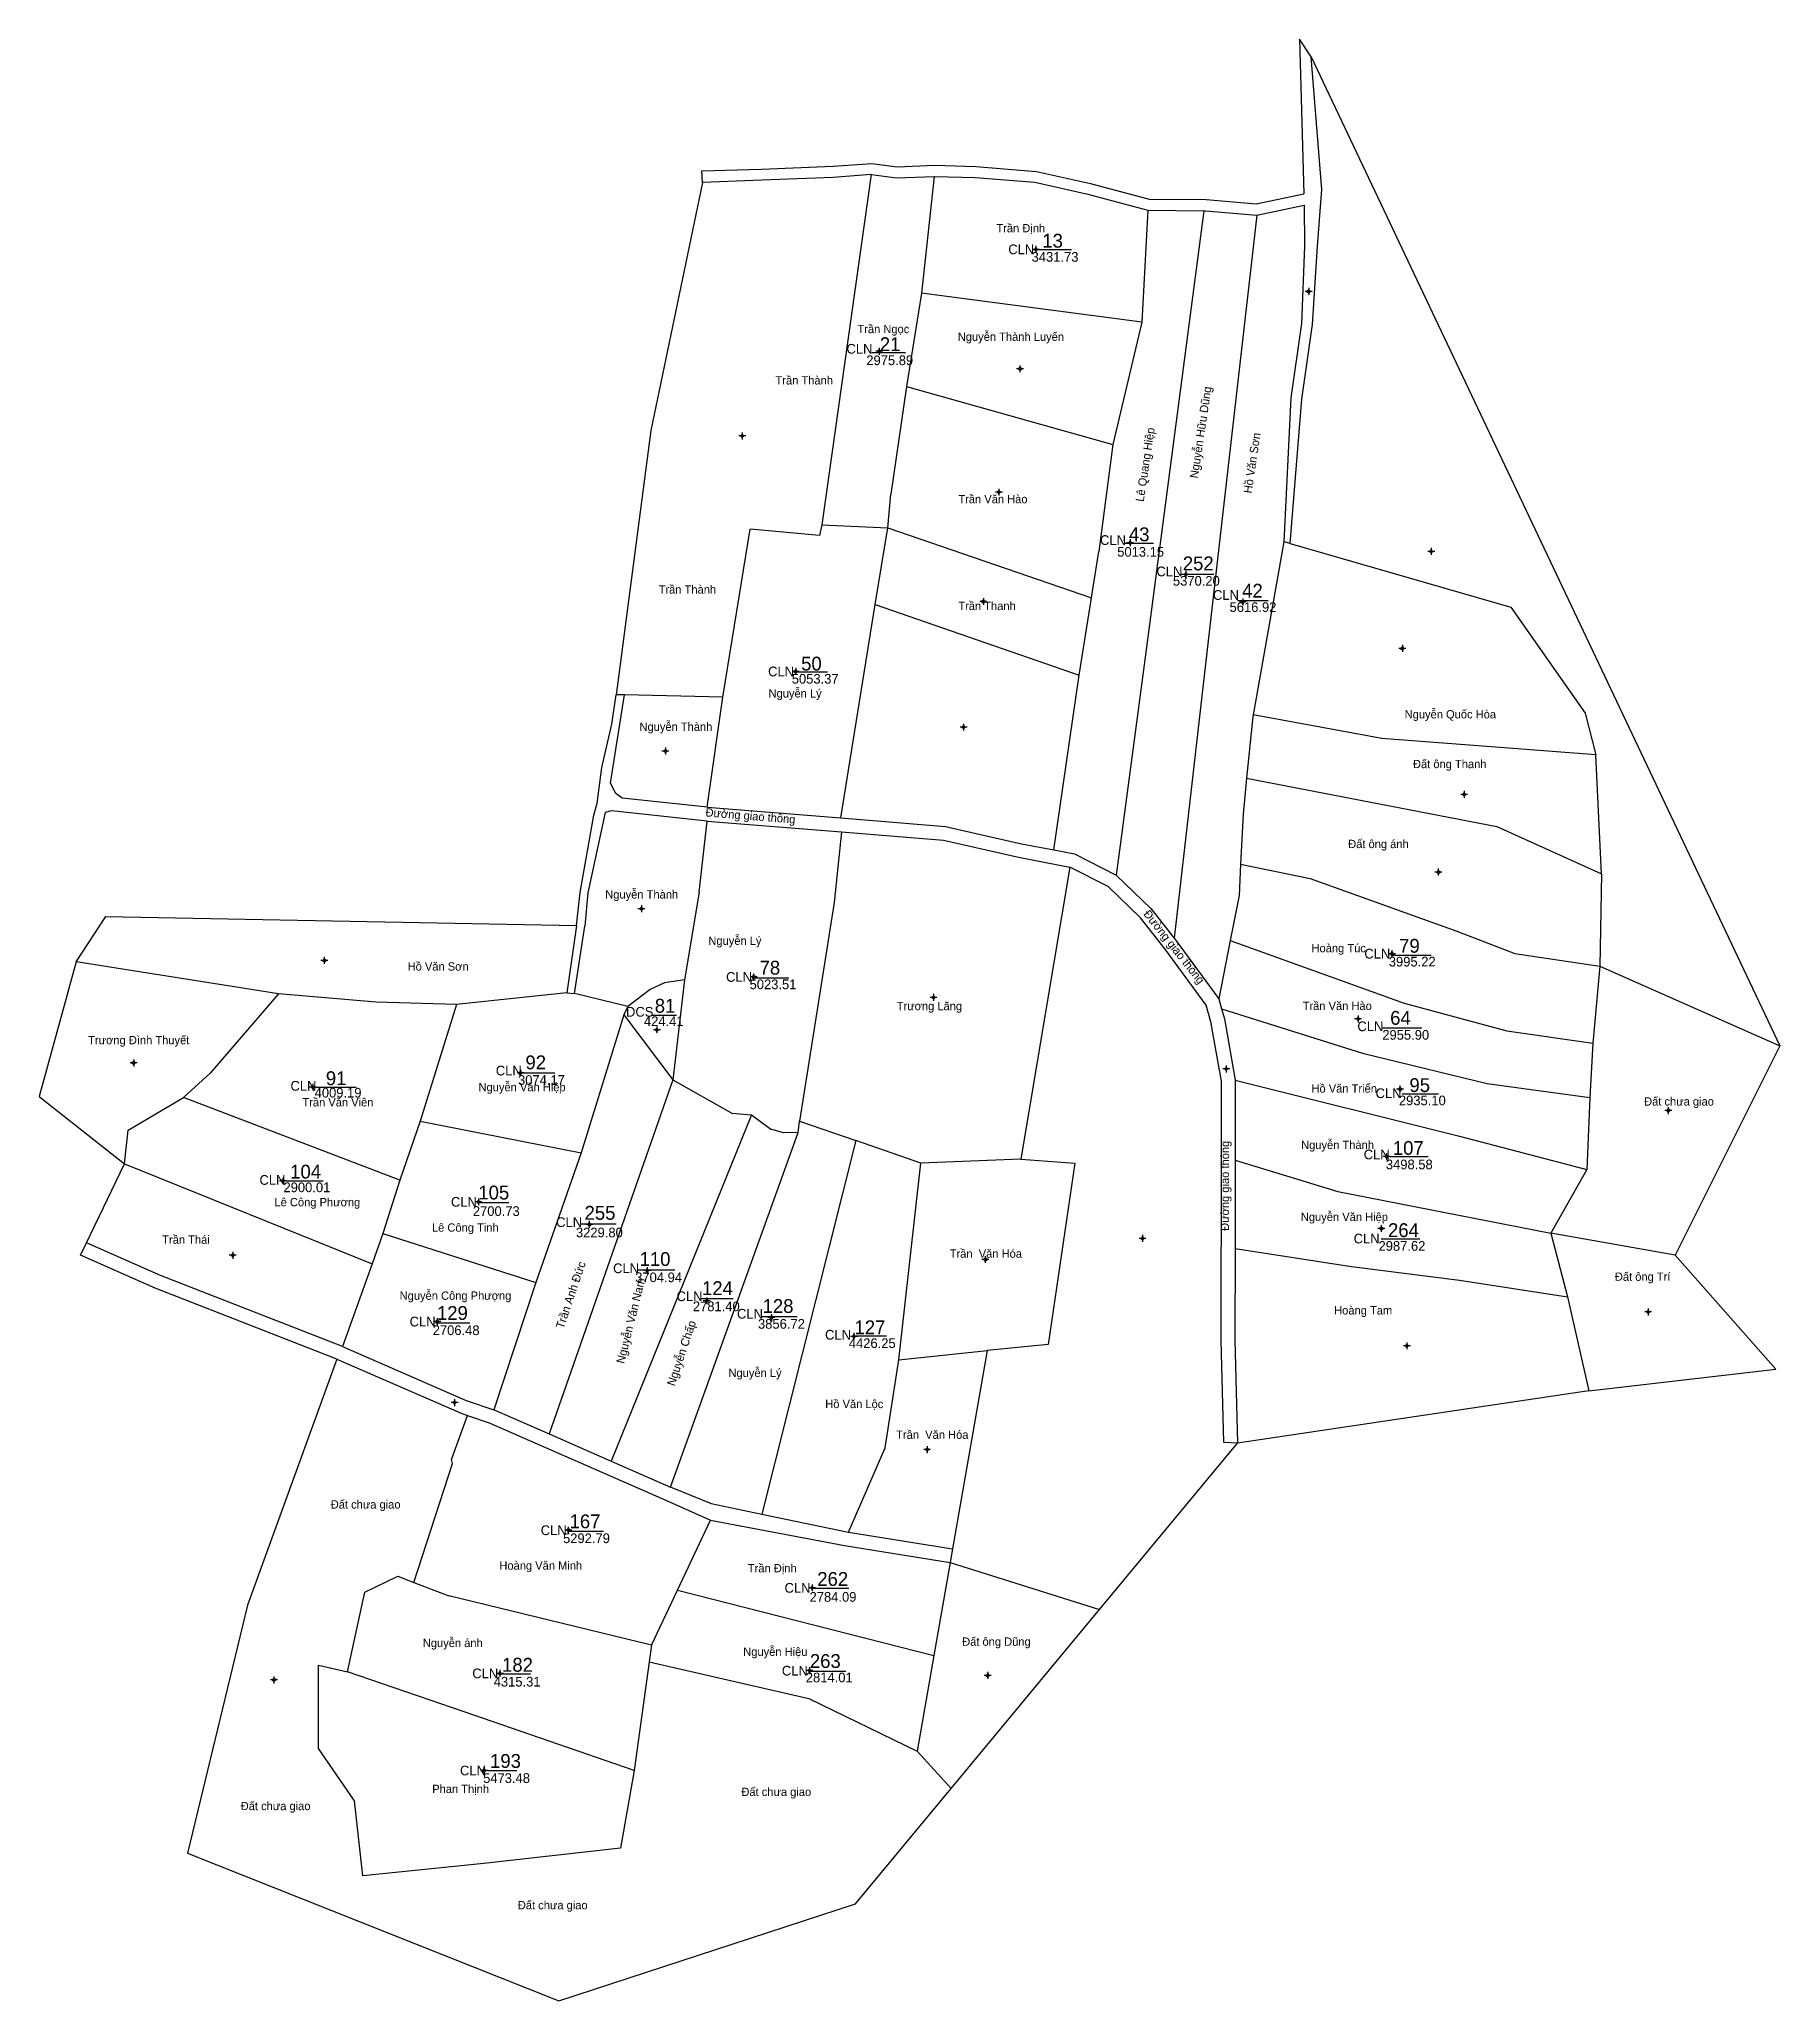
# Model space of a CAD drawing. Extents: x 533857 to 535027, y 1848292 to 1849095.
# Drawn here: x 534398 to 535027, y 1848292 to 1849000 of the extents above; entities that cross this region are included whole.
import ezdxf

# ---------------------------------------------------------------- set-up
doc = ezdxf.new("R2010")
doc.units = 0
for name, color, linetype in [('Level 11', 7, 'Continuous'), ('Level 2', 7, 'Continuous'), ('Level 3', 7, 'Continuous'), ('Level 4', 7, 'Continuous'), ('Level 5', 7, 'Continuous'), ('Level 6', 7, 'Continuous'), ('Level 9', 7, 'Continuous')]:
    doc.layers.add(name, color=color, linetype=linetype)

msp = doc.modelspace()

# ---------------------------------------------------------------- texts
at = {"layer": 'Level 2'}
for s, p in [('Trần Định', (534743.75, 1848930.3)), ('Trần Ngọc', (534693.57, 1848893.89)), ('Nguyễn Thành Luyến', (534729.8, 1848891.11)), ('Trần Thành', (534664, 1848875.36)), ('Trần Văn Hào', (534730.02, 1848832.48)), ('Trần Thành', (534621.81, 1848799.87)), ('Trần Thanh', (534730, 1848793.92)), ('Nguyễn Lý', (534661.49, 1848762.35)), ('Nguyễn Quốc Hòa', (534891.16, 1848754.81)), ('Nguyễn Thành', (534614.88, 1848750.32)), ('Đất ông Thanh', (534894.16, 1848736.85)), ('Đất ông ánh', (534870.77, 1848707.99)), ('Nguyễn Thành', (534602.52, 1848689.78)), ('Nguyễn Lý', (534639.76, 1848673.06)), ('Hoàng Túc', (534857.53, 1848670.39)), ('Hồ Văn Sơn', (534531.16, 1848663.77)), ('Trương Lãng', (534707.76, 1848649.47)), ('Trần Văn Hào', (534854.34, 1848649.55)), ('Trương Đình Thuyết', (534415.81, 1848637.18)), ('Nguyễn Văn Hiệp', (534556.77, 1848620.2)), ('Hồ Văn Triển', (534857.52, 1848619.73)), ('Trần Văn Viên', (534493.18, 1848614.73)), ('Đất chưa giao', (534977.62, 1848615.04)), ('Nguyễn Thành', (534853.77, 1848599.34)), ('Lê Công Phương', (534483.09, 1848578.68)), ('Nguyễn Văn Hiệp', (534853.69, 1848573.36)), ('Trần Thái', (534442.57, 1848565.15)), ('Lê Công Tinh', (534539.95, 1848569.51)), ('Trần  Văn Hóa', (534726.9, 1848560.1)), ('Đất ông Trí', (534967.07, 1848551.78)), ('Nguyễn Công Phượng', (534528.28, 1848544.93)), ('Hoàng Tam', (534865.71, 1848539.63)), ('Nguyễn Lý', (534647.02, 1848517.04)), ('Hồ Văn Lộc', (534681.96, 1848505.82)), ('Trần  Văn Hóa', (534707.56, 1848494.74)), ('Đất chưa giao', (534503.4, 1848469.56)), ('Hoàng Văn Minh', (534564.3, 1848447.5)), ('Trần Định', (534654.01, 1848446.52)), ('Nguyễn ánh', (534536.65, 1848419.55)), ('Nguyễn Hiệu', (534652.35, 1848416.39)), ('Đất ông Dũng', (534731.39, 1848420.02)), ('Phan Thịnh', (534540.05, 1848366.85)), ('Đất chưa giao', (534651.68, 1848365.79)), ('Đất chưa giao', (534470.89, 1848360.68)), ('Đất chưa giao', (534570.95, 1848324.9))]:
    msp.add_text(s, height=3, dxfattribs=at).set_placement(p)
for s, rotation, p in [('Nguyễn Hữu Dũng', 81.469233, (534816.48, 1848841.33)), ('Lê Quang Hiệp', 81.469233, (534796.94, 1848832.88)), ('Hồ Văn Sơn', 81.469233, (534835.91, 1848835.91)), ('Đường giao thông', 355.385711, (534638.64, 1848719.45)), ('Đường giao thông', 308.380469, (534796.68, 1848684.14)), ('Đường giao thông', 89.923853, (534827.74, 1848569.8)), ('Trần Anh Đức', 71.306964, (534587.44, 1848534.25)), ('Nguyễn Văn Nam', 76, (534609.35, 1848521.67)), ('Nguyễn Chấp', 71.306964, (534627.53, 1848513.57))]:
    msp.add_text(s, height=3, rotation=rotation, dxfattribs=at).set_placement(p)
at = {"layer": 'Level 3'}
for s, p in [('CLN', (534748.05, 1848922.4)), ('CLN', (534689.63, 1848886.49)), ('CLN', (534781.18, 1848817.44)), ('CLN', (534801.53, 1848806.12)), ('CLN', (534821.96, 1848797.61)), ('CLN', (534661.33, 1848770.02)), ('CLN', (534876.62, 1848668.13)), ('CLN', (534646.15, 1848659.72)), ('DCS', (534610.04, 1848647.14)), ('CLN', (534874.11, 1848641.91)), ('CLN', (534488.88, 1848620.41)), ('CLN', (534563.02, 1848625.91)), ('CLN', (534880.67, 1848617.75)), ('CLN', (534876.39, 1848595.65)), ('CLN', (534477.68, 1848586.44)), ('CLN', (534546.8, 1848578.53)), ('CLN', (534584.8, 1848571.2)), ('CLN', (534872.76, 1848565.28)), ('CLN', (534605.36, 1848554.55)), ('CLN', (534628.28, 1848544.46)), ('CLN', (534531.9, 1848535.3)), ('CLN', (534650.1, 1848538.13)), ('CLN', (534681.89, 1848530.55)), ('CLN', (534579.23, 1848459.98)), ('CLN', (534667.26, 1848439.18)), ('CLN', (534554.52, 1848408.31)), ('CLN', (534666.3, 1848409.28)), ('CLN', (534550.09, 1848373.25))]:
    msp.add_text(s, height=3.5, dxfattribs=at).set_placement(p)
at = {"layer": 'Level 4'}
for s, p in [('13', (534760.33, 1848924.76)), ('21', (534701.66, 1848887.4)), ('43', (534791.59, 1848818.77)), ('252', (534811.05, 1848808.26)), ('42', (534832.49, 1848798.41)), ('50', (534673.25, 1848772.1)), ('79', (534889.16, 1848670.22)), ('78', (534658.24, 1848662.31)), ('81', (534620.41, 1848648.57)), ('64', (534885.93, 1848644.21)), ('92', (534573.71, 1848628.13)), ('91', (534501.64, 1848622.42)), ('95', (534892.89, 1848619.93)), ('107', (534886.9, 1848597.25)), ('104', (534488.76, 1848588.68)), ('105', (534556.7, 1848581.14)), ('255', (534595.04, 1848573.82)), ('264', (534885.16, 1848567.57)), ('110', (534614.91, 1848557.14)), ('124', (534637.48, 1848546.63)), ('128', (534659.33, 1848540.17)), ('129', (534541.76, 1848537.67)), ('127', (534692.52, 1848532.49)), ('167', (534589.64, 1848462.45)), ('262', (534679.07, 1848441.64)), ('182', (534565.27, 1848410.66)), ('263', (534676.4, 1848412.02)), ('193', (534560.93, 1848375.94))]:
    msp.add_text(s, height=5, dxfattribs=at).set_placement(p)
at = {"layer": 'Level 5'}
for s, p in [('3431.73', (534756.47, 1848919.67)), ('2975.89', (534696.78, 1848882.35)), ('5013.15', (534787.38, 1848813.2)), ('5370.20', (534807.5, 1848802.73)), ('5616.92', (534827.94, 1848793.24)), ('5053.37', (534669.87, 1848767.36)), ('3995.22', (534885.44, 1848665.25)), ('5023.51', (534654.64, 1848657.06)), ('424.41', (534616.5, 1848643.75)), ('2955.90', (534883.1, 1848638.82)), ('3074.17', (534571.02, 1848622.52)), ('4009.19', (534497.59, 1848617.94)), ('2935.10', (534889.09, 1848615.14)), ('3498.58', (534884.38, 1848592.04)), ('2900.01', (534486.34, 1848583.78)), ('2700.73', (534554.72, 1848575.2)), ('3229.80', (534591.94, 1848567.47)), ('2987.62', (534881.73, 1848562.63)), ('3704.94', (534613.34, 1848551.29)), ('2781.40', (534634.16, 1848540.81)), ('3856.72', (534657.68, 1848534.48)), ('2706.48', (534540.22, 1848532.19)), ('4426.25', (534690.46, 1848527.52)), ('5292.79', (534587.28, 1848457.09)), ('2784.09', (534676.3, 1848435.92)), ('4315.31', (534562.25, 1848405.31)), ('2814.01', (534674.95, 1848406.83)), ('5473.48', (534558.43, 1848370.51))]:
    msp.add_text(s, height=3.5, dxfattribs=at).set_placement(p)

# ---------------------------------------------------------------- linework, layer by layer
at = {"layer": 'Level 11'}
for p, q in [((534757.395, 1848924.15), (534756.77, 1848924.15)), ((534758.02, 1848924.775), (534757.395, 1848924.15)), ((534757.395, 1848924.15), (534758.02, 1848923.525)), ((534758.02, 1848925.4), (534758.02, 1848924.775)), ((534758.645, 1848924.15), (534758.02, 1848924.775)), ((534758.02, 1848923.525), (534758.645, 1848924.15)), ((534758.02, 1848923.525), (534758.02, 1848922.9)), ((534759.27, 1848924.15), (534758.645, 1848924.15)), ((534855.905, 1848908.95), (534855.28, 1848908.95)), ((534856.53, 1848909.575), (534855.905, 1848908.95)), ((534855.905, 1848908.95), (534856.53, 1848908.325)), ((534856.53, 1848910.2), (534856.53, 1848909.575)), ((534857.155, 1848908.95), (534856.53, 1848909.575)), ((534856.53, 1848908.325), (534857.155, 1848908.95)), ((534856.53, 1848908.325), (534856.53, 1848907.7)), ((534857.78, 1848908.95), (534857.155, 1848908.95)), ((534700.825, 1848887.36), (534700.2, 1848887.36)), ((534701.45, 1848887.985), (534700.825, 1848887.36)), ((534700.825, 1848887.36), (534701.45, 1848886.735)), ((534701.45, 1848888.61), (534701.45, 1848887.985)), ((534702.075, 1848887.36), (534701.45, 1848887.985)), ((534701.45, 1848886.735), (534702.075, 1848887.36)), ((534701.45, 1848886.735), (534701.45, 1848886.11)), ((534702.7, 1848887.36), (534702.075, 1848887.36)), ((534751.645, 1848881.01), (534751.02, 1848881.01)), ((534752.27, 1848881.635), (534751.645, 1848881.01)), ((534751.645, 1848881.01), (534752.27, 1848880.385)), ((534752.27, 1848882.26), (534752.27, 1848881.635)), ((534752.895, 1848881.01), (534752.27, 1848881.635)), ((534752.27, 1848880.385), (534752.895, 1848881.01)), ((534752.27, 1848880.385), (534752.27, 1848879.76)), ((534753.52, 1848881.01), (534752.895, 1848881.01)), ((534651.355, 1848856.79), (534650.73, 1848856.79)), ((534651.98, 1848857.415), (534651.355, 1848856.79)), ((534651.355, 1848856.79), (534651.98, 1848856.165)), ((534651.98, 1848858.04), (534651.98, 1848857.415)), ((534652.605, 1848856.79), (534651.98, 1848857.415)), ((534651.98, 1848856.165), (534652.605, 1848856.79)), ((534653.23, 1848856.79), (534652.605, 1848856.79)), ((534651.98, 1848856.165), (534651.98, 1848855.54)), ((534744.035, 1848836.48), (534743.41, 1848836.48)), ((534744.66, 1848837.105), (534744.035, 1848836.48)), ((534744.035, 1848836.48), (534744.66, 1848835.855)), ((534744.66, 1848837.73), (534744.66, 1848837.105)), ((534745.285, 1848836.48), (534744.66, 1848837.105)), ((534744.66, 1848835.855), (534745.285, 1848836.48)), ((534744.66, 1848835.855), (534744.66, 1848835.23)), ((534745.91, 1848836.48), (534745.285, 1848836.48)), ((534791.405, 1848818.24), (534790.78, 1848818.24)), ((534792.03, 1848818.865), (534791.405, 1848818.24)), ((534791.405, 1848818.24), (534792.03, 1848817.615)), ((534792.03, 1848819.49), (534792.03, 1848818.865)), ((534792.655, 1848818.24), (534792.03, 1848818.865)), ((534792.03, 1848817.615), (534792.655, 1848818.24)), ((534792.03, 1848817.615), (534792.03, 1848816.99)), ((534793.28, 1848818.24), (534792.655, 1848818.24)), ((534900.145, 1848815.12), (534899.52, 1848815.12)), ((534900.77, 1848815.745), (534900.145, 1848815.12)), ((534900.145, 1848815.12), (534900.77, 1848814.495)), ((534900.77, 1848816.37), (534900.77, 1848815.745)), ((534901.395, 1848815.12), (534900.77, 1848815.745)), ((534900.77, 1848814.495), (534901.395, 1848815.12)), ((534900.77, 1848814.495), (534900.77, 1848813.87)), ((534902.02, 1848815.12), (534901.395, 1848815.12)), ((534812.17, 1848807.445), (534811.545, 1848806.82)), ((534812.17, 1848808.07), (534812.17, 1848807.445)), ((534812.795, 1848806.82), (534812.17, 1848807.445)), ((534811.545, 1848806.82), (534810.92, 1848806.82)), ((534811.545, 1848806.82), (534812.17, 1848806.195)), ((534812.17, 1848806.195), (534812.795, 1848806.82)), ((534812.17, 1848806.195), (534812.17, 1848805.57)), ((534813.42, 1848806.82), (534812.795, 1848806.82)), ((534738.425, 1848797.02), (534737.8, 1848797.02)), ((534739.05, 1848797.645), (534738.425, 1848797.02)), ((534738.425, 1848797.02), (534739.05, 1848796.395)), ((534739.05, 1848798.27), (534739.05, 1848797.645)), ((534739.675, 1848797.02), (534739.05, 1848797.645)), ((534739.05, 1848796.395), (534739.675, 1848797.02)), ((534739.05, 1848796.395), (534739.05, 1848795.77)), ((534740.3, 1848797.02), (534739.675, 1848797.02)), ((534832.125, 1848796.84), (534831.5, 1848796.84)), ((534832.75, 1848797.465), (534832.125, 1848796.84)), ((534832.125, 1848796.84), (534832.75, 1848796.215)), ((534832.75, 1848798.09), (534832.75, 1848797.465)), ((534833.375, 1848796.84), (534832.75, 1848797.465)), ((534832.75, 1848796.215), (534833.375, 1848796.84)), ((534832.75, 1848796.215), (534832.75, 1848795.59)), ((534834, 1848796.84), (534833.375, 1848796.84)), ((534889.715, 1848780.09), (534889.09, 1848780.09)), ((534890.34, 1848780.715), (534889.715, 1848780.09)), ((534889.715, 1848780.09), (534890.34, 1848779.465)), ((534890.34, 1848781.34), (534890.34, 1848780.715)), ((534890.965, 1848780.09), (534890.34, 1848780.715)), ((534890.34, 1848779.465), (534890.965, 1848780.09)), ((534890.34, 1848779.465), (534890.34, 1848778.84)), ((534891.59, 1848780.09), (534890.965, 1848780.09)), ((534670.665, 1848771.77), (534670.04, 1848771.77)), ((534671.29, 1848772.395), (534670.665, 1848771.77)), ((534670.665, 1848771.77), (534671.29, 1848771.145)), ((534671.29, 1848773.02), (534671.29, 1848772.395)), ((534671.915, 1848771.77), (534671.29, 1848772.395)), ((534671.29, 1848771.145), (534671.915, 1848771.77)), ((534672.54, 1848771.77), (534671.915, 1848771.77)), ((534671.29, 1848771.145), (534671.29, 1848770.52)), ((534731.275, 1848751.64), (534730.65, 1848751.64)), ((534731.9, 1848752.265), (534731.275, 1848751.64)), ((534731.275, 1848751.64), (534731.9, 1848751.015)), ((534731.9, 1848752.89), (534731.9, 1848752.265)), ((534732.525, 1848751.64), (534731.9, 1848752.265)), ((534731.9, 1848751.015), (534732.525, 1848751.64)), ((534731.9, 1848751.015), (534731.9, 1848750.39)), ((534733.15, 1848751.64), (534732.525, 1848751.64)), ((534624.25, 1848743.665), (534623.625, 1848743.04)), ((534624.25, 1848744.29), (534624.25, 1848743.665)), ((534624.875, 1848743.04), (534624.25, 1848743.665)), ((534623.625, 1848743.04), (534623, 1848743.04)), ((534623.625, 1848743.04), (534624.25, 1848742.415)), ((534624.25, 1848742.415), (534624.875, 1848743.04)), ((534624.25, 1848742.415), (534624.25, 1848741.79)), ((534625.5, 1848743.04), (534624.875, 1848743.04)), ((534912.025, 1848727.39), (534911.4, 1848727.39)), ((534912.65, 1848728.015), (534912.025, 1848727.39)), ((534912.025, 1848727.39), (534912.65, 1848726.765)), ((534912.65, 1848728.64), (534912.65, 1848728.015)), ((534913.275, 1848727.39), (534912.65, 1848728.015)), ((534912.65, 1848726.765), (534913.275, 1848727.39)), ((534912.65, 1848726.765), (534912.65, 1848726.14)), ((534913.9, 1848727.39), (534913.275, 1848727.39)), ((534902.695, 1848699.32), (534902.07, 1848699.32)), ((534903.32, 1848699.945), (534902.695, 1848699.32)), ((534902.695, 1848699.32), (534903.32, 1848698.695)), ((534903.32, 1848700.57), (534903.32, 1848699.945)), ((534903.945, 1848699.32), (534903.32, 1848699.945)), ((534903.32, 1848698.695), (534903.945, 1848699.32)), ((534903.32, 1848698.695), (534903.32, 1848698.07)), ((534904.57, 1848699.32), (534903.945, 1848699.32)), ((534615.58, 1848686.735), (534614.955, 1848686.11)), ((534615.58, 1848687.36), (534615.58, 1848686.735)), ((534616.205, 1848686.11), (534615.58, 1848686.735)), ((534614.955, 1848686.11), (534614.33, 1848686.11)), ((534614.955, 1848686.11), (534615.58, 1848685.485)), ((534615.58, 1848685.485), (534616.205, 1848686.11)), ((534615.58, 1848685.485), (534615.58, 1848684.86)), ((534616.83, 1848686.11), (534616.205, 1848686.11)), ((534500.455, 1848667.44), (534499.83, 1848667.44)), ((534501.08, 1848668.065), (534500.455, 1848667.44)), ((534500.455, 1848667.44), (534501.08, 1848666.815)), ((534501.08, 1848668.69), (534501.08, 1848668.065)), ((534501.705, 1848667.44), (534501.08, 1848668.065)), ((534501.08, 1848666.815), (534501.705, 1848667.44)), ((534501.08, 1848666.815), (534501.08, 1848666.19)), ((534502.33, 1848667.44), (534501.705, 1848667.44)), ((534885.955, 1848669.88), (534885.33, 1848669.88)), ((534886.58, 1848670.505), (534885.955, 1848669.88)), ((534885.955, 1848669.88), (534886.58, 1848669.255)), ((534886.58, 1848671.13), (534886.58, 1848670.505)), ((534887.205, 1848669.88), (534886.58, 1848670.505)), ((534886.58, 1848669.255), (534887.205, 1848669.88)), ((534886.58, 1848669.255), (534886.58, 1848668.63)), ((534887.83, 1848669.88), (534887.205, 1848669.88)), ((534655.485, 1848661.47), (534654.86, 1848661.47)), ((534656.11, 1848662.095), (534655.485, 1848661.47)), ((534655.485, 1848661.47), (534656.11, 1848660.845)), ((534656.11, 1848662.72), (534656.11, 1848662.095)), ((534656.735, 1848661.47), (534656.11, 1848662.095)), ((534656.11, 1848660.845), (534656.735, 1848661.47)), ((534656.11, 1848660.845), (534656.11, 1848660.22)), ((534657.36, 1848661.47), (534656.735, 1848661.47)), ((534720.425, 1848654.08), (534719.8, 1848654.08)), ((534721.05, 1848654.705), (534720.425, 1848654.08)), ((534720.425, 1848654.08), (534721.05, 1848653.455)), ((534721.05, 1848655.33), (534721.05, 1848654.705)), ((534721.675, 1848654.08), (534721.05, 1848654.705)), ((534721.05, 1848653.455), (534721.675, 1848654.08)), ((534721.05, 1848653.455), (534721.05, 1848652.83)), ((534722.3, 1848654.08), (534721.675, 1848654.08)), ((534873.735, 1848646.32), (534873.11, 1848646.32)), ((534874.36, 1848646.945), (534873.735, 1848646.32)), ((534873.735, 1848646.32), (534874.36, 1848645.695)), ((534874.36, 1848647.57), (534874.36, 1848646.945)), ((534874.985, 1848646.32), (534874.36, 1848646.945)), ((534874.36, 1848645.695), (534874.985, 1848646.32)), ((534874.36, 1848645.695), (534874.36, 1848645.07)), ((534875.61, 1848646.32), (534874.985, 1848646.32)), ((534620.545, 1848642.39), (534619.92, 1848642.39)), ((534621.17, 1848643.015), (534620.545, 1848642.39)), ((534620.545, 1848642.39), (534621.17, 1848641.765)), ((534621.17, 1848643.64), (534621.17, 1848643.015)), ((534621.795, 1848642.39), (534621.17, 1848643.015)), ((534621.17, 1848641.765), (534621.795, 1848642.39)), ((534621.17, 1848641.765), (534621.17, 1848641.14)), ((534622.42, 1848642.39), (534621.795, 1848642.39)), ((534431.645, 1848630.44), (534431.02, 1848630.44)), ((534432.27, 1848631.065), (534431.645, 1848630.44)), ((534431.645, 1848630.44), (534432.27, 1848629.815)), ((534432.27, 1848631.69), (534432.27, 1848631.065)), ((534432.895, 1848630.44), (534432.27, 1848631.065)), ((534432.27, 1848629.815), (534432.895, 1848630.44)), ((534433.52, 1848630.44), (534432.895, 1848630.44)), ((534432.27, 1848629.815), (534432.27, 1848629.19)), ((534496.94, 1848622.95), (534496.94, 1848622.325)), ((534571.295, 1848626.86), (534570.67, 1848626.86)), ((534571.92, 1848627.485), (534571.295, 1848626.86)), ((534571.295, 1848626.86), (534571.92, 1848626.235)), ((534571.92, 1848628.11), (534571.92, 1848627.485)), ((534572.545, 1848626.86), (534571.92, 1848627.485)), ((534571.92, 1848626.235), (534572.545, 1848626.86)), ((534571.92, 1848626.235), (534571.92, 1848625.61)), ((534573.17, 1848626.86), (534572.545, 1848626.86)), ((534826.115, 1848628.27), (534825.49, 1848628.27)), ((534826.74, 1848628.895), (534826.115, 1848628.27)), ((534826.115, 1848628.27), (534826.74, 1848627.645)), ((534826.74, 1848629.52), (534826.74, 1848628.895)), ((534827.365, 1848628.27), (534826.74, 1848628.895)), ((534826.74, 1848627.645), (534827.365, 1848628.27)), ((534826.74, 1848627.645), (534826.74, 1848627.02)), ((534827.99, 1848628.27), (534827.365, 1848628.27)), ((534496.315, 1848621.7), (534495.69, 1848621.7)), ((534496.94, 1848622.325), (534496.315, 1848621.7)), ((534496.315, 1848621.7), (534496.94, 1848621.075)), ((534497.565, 1848621.7), (534496.94, 1848622.325)), ((534496.94, 1848621.075), (534497.565, 1848621.7)), ((534496.94, 1848621.075), (534496.94, 1848620.45)), ((534498.19, 1848621.7), (534497.565, 1848621.7)), ((534888.845, 1848620.99), (534888.22, 1848620.99)), ((534889.47, 1848621.615), (534888.845, 1848620.99)), ((534888.845, 1848620.99), (534889.47, 1848620.365)), ((534889.47, 1848622.24), (534889.47, 1848621.615)), ((534890.095, 1848620.99), (534889.47, 1848621.615)), ((534889.47, 1848620.365), (534890.095, 1848620.99)), ((534889.47, 1848620.365), (534889.47, 1848619.74)), ((534890.72, 1848620.99), (534890.095, 1848620.99)), ((534985.745, 1848613.22), (534985.12, 1848613.22)), ((534986.37, 1848613.845), (534985.745, 1848613.22)), ((534985.745, 1848613.22), (534986.37, 1848612.595)), ((534986.37, 1848614.47), (534986.37, 1848613.845)), ((534986.995, 1848613.22), (534986.37, 1848613.845)), ((534986.37, 1848612.595), (534986.995, 1848613.22)), ((534986.37, 1848612.595), (534986.37, 1848611.97)), ((534987.62, 1848613.22), (534986.995, 1848613.22)), ((534883.995, 1848596.63), (534883.37, 1848596.63)), ((534884.62, 1848597.255), (534883.995, 1848596.63)), ((534883.995, 1848596.63), (534884.62, 1848596.005)), ((534884.62, 1848597.88), (534884.62, 1848597.255)), ((534885.245, 1848596.63), (534884.62, 1848597.255)), ((534884.62, 1848596.005), (534885.245, 1848596.63)), ((534884.62, 1848596.005), (534884.62, 1848595.38)), ((534885.87, 1848596.63), (534885.245, 1848596.63)), ((534485.555, 1848587.9), (534484.93, 1848587.9)), ((534486.18, 1848588.525), (534485.555, 1848587.9)), ((534485.555, 1848587.9), (534486.18, 1848587.275)), ((534486.18, 1848589.15), (534486.18, 1848588.525)), ((534486.805, 1848587.9), (534486.18, 1848588.525)), ((534486.18, 1848587.275), (534486.805, 1848587.9)), ((534487.43, 1848587.9), (534486.805, 1848587.9)), ((534486.18, 1848587.275), (534486.18, 1848586.65)), ((534556.77, 1848580.905), (534556.145, 1848580.28)), ((534556.77, 1848581.53), (534556.77, 1848580.905)), ((534557.395, 1848580.28), (534556.77, 1848580.905)), ((534556.145, 1848580.28), (534555.52, 1848580.28)), ((534556.145, 1848580.28), (534556.77, 1848579.655)), ((534556.77, 1848579.655), (534557.395, 1848580.28)), ((534556.77, 1848579.655), (534556.77, 1848579.03)), ((534558.02, 1848580.28), (534557.395, 1848580.28)), ((534596.76, 1848573.4), (534596.76, 1848572.775)), ((534596.135, 1848572.15), (534595.51, 1848572.15)), ((534596.76, 1848572.775), (534596.135, 1848572.15)), ((534596.135, 1848572.15), (534596.76, 1848571.525)), ((534597.385, 1848572.15), (534596.76, 1848572.775)), ((534596.76, 1848571.525), (534597.385, 1848572.15)), ((534596.76, 1848571.525), (534596.76, 1848570.9)), ((534598.01, 1848572.15), (534597.385, 1848572.15)), ((534795.885, 1848567.1), (534795.26, 1848567.1)), ((534796.51, 1848567.725), (534795.885, 1848567.1)), ((534795.885, 1848567.1), (534796.51, 1848566.475)), ((534796.51, 1848568.35), (534796.51, 1848567.725)), ((534797.135, 1848567.1), (534796.51, 1848567.725)), ((534796.51, 1848566.475), (534797.135, 1848567.1)), ((534796.51, 1848566.475), (534796.51, 1848565.85)), ((534797.76, 1848567.1), (534797.135, 1848567.1)), ((534882.105, 1848570.66), (534881.48, 1848570.66)), ((534882.73, 1848571.285), (534882.105, 1848570.66)), ((534882.105, 1848570.66), (534882.73, 1848570.035)), ((534882.73, 1848571.91), (534882.73, 1848571.285)), ((534883.355, 1848570.66), (534882.73, 1848571.285)), ((534882.73, 1848570.035), (534883.355, 1848570.66)), ((534882.73, 1848570.035), (534882.73, 1848569.41)), ((534883.98, 1848570.66), (534883.355, 1848570.66)), ((534467.405, 1848561), (534466.78, 1848561)), ((534468.03, 1848561.625), (534467.405, 1848561)), ((534467.405, 1848561), (534468.03, 1848560.375)), ((534468.03, 1848562.25), (534468.03, 1848561.625)), ((534468.655, 1848561), (534468.03, 1848561.625)), ((534468.03, 1848560.375), (534468.655, 1848561)), ((534468.03, 1848560.375), (534468.03, 1848559.75)), ((534469.28, 1848561), (534468.655, 1848561)), ((534739.125, 1848559.48), (534738.5, 1848559.48)), ((534739.75, 1848560.105), (534739.125, 1848559.48)), ((534739.125, 1848559.48), (534739.75, 1848558.855)), ((534739.75, 1848560.73), (534739.75, 1848560.105)), ((534740.375, 1848559.48), (534739.75, 1848560.105)), ((534739.75, 1848558.855), (534740.375, 1848559.48)), ((534741, 1848559.48), (534740.375, 1848559.48)), ((534617.065, 1848555.5), (534616.44, 1848555.5)), ((534617.69, 1848556.125), (534617.065, 1848555.5)), ((534617.065, 1848555.5), (534617.69, 1848554.875)), ((534617.69, 1848556.75), (534617.69, 1848556.125)), ((534618.315, 1848555.5), (534617.69, 1848556.125)), ((534617.69, 1848554.875), (534618.315, 1848555.5)), ((534617.69, 1848554.875), (534617.69, 1848554.25)), ((534618.94, 1848555.5), (534618.315, 1848555.5)), ((534739.75, 1848558.855), (534739.75, 1848558.23)), ((534639.17, 1848545.165), (534638.545, 1848544.54)), ((534639.17, 1848545.79), (534639.17, 1848545.165)), ((534639.795, 1848544.54), (534639.17, 1848545.165)), ((534541.86, 1848538.31), (534541.86, 1848537.685)), ((534638.545, 1848544.54), (534637.92, 1848544.54)), ((534638.545, 1848544.54), (534639.17, 1848543.915)), ((534639.17, 1848543.915), (534639.795, 1848544.54)), ((534639.17, 1848543.915), (534639.17, 1848543.29)), ((534640.42, 1848544.54), (534639.795, 1848544.54)), ((534661.875, 1848538.49), (534661.25, 1848538.49)), ((534662.5, 1848539.115), (534661.875, 1848538.49)), ((534661.875, 1848538.49), (534662.5, 1848537.865)), ((534662.5, 1848539.74), (534662.5, 1848539.115)), ((534663.125, 1848538.49), (534662.5, 1848539.115)), ((534662.5, 1848537.865), (534663.125, 1848538.49)), ((534663.75, 1848538.49), (534663.125, 1848538.49)), ((534978.475, 1848540.56), (534977.85, 1848540.56)), ((534979.1, 1848541.185), (534978.475, 1848540.56)), ((534978.475, 1848540.56), (534979.1, 1848539.935)), ((534979.1, 1848541.81), (534979.1, 1848541.185)), ((534979.725, 1848540.56), (534979.1, 1848541.185)), ((534979.1, 1848539.935), (534979.725, 1848540.56)), ((534979.1, 1848539.935), (534979.1, 1848539.31)), ((534980.35, 1848540.56), (534979.725, 1848540.56)), ((534541.235, 1848537.06), (534540.61, 1848537.06)), ((534541.86, 1848537.685), (534541.235, 1848537.06)), ((534541.235, 1848537.06), (534541.86, 1848536.435)), ((534542.485, 1848537.06), (534541.86, 1848537.685)), ((534541.86, 1848536.435), (534542.485, 1848537.06)), ((534541.86, 1848536.435), (534541.86, 1848535.81)), ((534543.11, 1848537.06), (534542.485, 1848537.06)), ((534662.5, 1848537.865), (534662.5, 1848537.24)), ((534691.675, 1848531.72), (534691.05, 1848531.72)), ((534692.3, 1848532.345), (534691.675, 1848531.72)), ((534691.675, 1848531.72), (534692.3, 1848531.095)), ((534692.3, 1848532.97), (534692.3, 1848532.345)), ((534692.925, 1848531.72), (534692.3, 1848532.345)), ((534692.3, 1848531.095), (534692.925, 1848531.72)), ((534692.3, 1848531.095), (534692.3, 1848530.47)), ((534693.55, 1848531.72), (534692.925, 1848531.72)), ((534891.355, 1848528.32), (534890.73, 1848528.32)), ((534891.98, 1848528.945), (534891.355, 1848528.32)), ((534891.355, 1848528.32), (534891.98, 1848527.695)), ((534891.98, 1848529.57), (534891.98, 1848528.945)), ((534892.605, 1848528.32), (534891.98, 1848528.945)), ((534891.98, 1848527.695), (534892.605, 1848528.32)), ((534891.98, 1848527.695), (534891.98, 1848527.07)), ((534893.23, 1848528.32), (534892.605, 1848528.32)), ((534547.505, 1848507.83), (534546.88, 1848507.83)), ((534548.13, 1848508.455), (534547.505, 1848507.83)), ((534547.505, 1848507.83), (534548.13, 1848507.205)), ((534548.13, 1848509.08), (534548.13, 1848508.455)), ((534548.755, 1848507.83), (534548.13, 1848508.455)), ((534548.13, 1848507.205), (534548.755, 1848507.83)), ((534548.13, 1848507.205), (534548.13, 1848506.58)), ((534549.38, 1848507.83), (534548.755, 1848507.83)), ((534718.125, 1848490.84), (534717.5, 1848490.84)), ((534718.75, 1848491.465), (534718.125, 1848490.84)), ((534718.125, 1848490.84), (534718.75, 1848490.215)), ((534718.75, 1848492.09), (534718.75, 1848491.465)), ((534719.375, 1848490.84), (534718.75, 1848491.465)), ((534718.75, 1848490.215), (534719.375, 1848490.84)), ((534718.75, 1848490.215), (534718.75, 1848489.59)), ((534720, 1848490.84), (534719.375, 1848490.84)), ((534588.565, 1848461.74), (534587.94, 1848461.74)), ((534589.19, 1848462.365), (534588.565, 1848461.74)), ((534588.565, 1848461.74), (534589.19, 1848461.115)), ((534589.19, 1848462.99), (534589.19, 1848462.365)), ((534589.815, 1848461.74), (534589.19, 1848462.365)), ((534589.19, 1848461.115), (534589.815, 1848461.74)), ((534589.19, 1848461.115), (534589.19, 1848460.49)), ((534590.44, 1848461.74), (534589.815, 1848461.74)), ((534676.605, 1848440.93), (534675.98, 1848440.93)), ((534677.23, 1848441.555), (534676.605, 1848440.93)), ((534676.605, 1848440.93), (534677.23, 1848440.305)), ((534677.23, 1848442.18), (534677.23, 1848441.555)), ((534677.855, 1848440.93), (534677.23, 1848441.555)), ((534677.23, 1848440.305), (534677.855, 1848440.93)), ((534677.23, 1848440.305), (534677.23, 1848439.68)), ((534678.48, 1848440.93), (534677.855, 1848440.93)), ((534564.49, 1848410.685), (534563.865, 1848410.06)), ((534564.49, 1848411.31), (534564.49, 1848410.685)), ((534565.115, 1848410.06), (534564.49, 1848410.685)), ((534675.635, 1848411.04), (534675.01, 1848411.04)), ((534676.26, 1848411.665), (534675.635, 1848411.04)), ((534675.635, 1848411.04), (534676.26, 1848410.415)), ((534676.26, 1848412.29), (534676.26, 1848411.665)), ((534676.885, 1848411.04), (534676.26, 1848411.665)), ((534676.26, 1848410.415), (534676.885, 1848411.04)), ((534677.51, 1848411.04), (534676.885, 1848411.04)), ((534740.61, 1848410.59), (534740.61, 1848409.965)), ((534482.295, 1848407.68), (534481.67, 1848407.68)), ((534482.92, 1848408.305), (534482.295, 1848407.68)), ((534482.295, 1848407.68), (534482.92, 1848407.055)), ((534482.92, 1848408.93), (534482.92, 1848408.305)), ((534483.545, 1848407.68), (534482.92, 1848408.305)), ((534482.92, 1848407.055), (534483.545, 1848407.68)), ((534482.92, 1848407.055), (534482.92, 1848406.43)), ((534484.17, 1848407.68), (534483.545, 1848407.68)), ((534563.865, 1848410.06), (534563.24, 1848410.06)), ((534563.865, 1848410.06), (534564.49, 1848409.435)), ((534564.49, 1848409.435), (534565.115, 1848410.06)), ((534564.49, 1848409.435), (534564.49, 1848408.81)), ((534565.74, 1848410.06), (534565.115, 1848410.06)), ((534676.26, 1848410.415), (534676.26, 1848409.79)), ((534739.985, 1848409.34), (534739.36, 1848409.34)), ((534740.61, 1848409.965), (534739.985, 1848409.34)), ((534739.985, 1848409.34), (534740.61, 1848408.715)), ((534741.235, 1848409.34), (534740.61, 1848409.965)), ((534740.61, 1848408.715), (534741.235, 1848409.34)), ((534740.61, 1848408.715), (534740.61, 1848408.09)), ((534741.86, 1848409.34), (534741.235, 1848409.34)), ((534558.74, 1848375.625), (534558.115, 1848375)), ((534558.74, 1848376.25), (534558.74, 1848375.625)), ((534559.365, 1848375), (534558.74, 1848375.625)), ((534558.115, 1848375), (534557.49, 1848375)), ((534558.115, 1848375), (534558.74, 1848374.375)), ((534558.74, 1848374.375), (534559.365, 1848375)), ((534558.74, 1848374.375), (534558.74, 1848373.75)), ((534559.99, 1848375), (534559.365, 1848375))]:
    msp.add_line(p, q, dxfattribs=at)
for centre in [(534758.02, 1848924.15), (534856.53, 1848908.95), (534701.45, 1848887.36), (534752.27, 1848881.01), (534651.98, 1848856.79), (534744.66, 1848836.48), (534792.03, 1848818.24), (534900.77, 1848815.12), (534812.17, 1848806.82), (534739.05, 1848797.02), (534832.75, 1848796.84), (534890.34, 1848780.09), (534671.29, 1848771.77), (534731.9, 1848751.64), (534624.25, 1848743.04), (534912.65, 1848727.39), (534903.32, 1848699.32), (534615.58, 1848686.11), (534501.08, 1848667.44), (534886.58, 1848669.88), (534656.11, 1848661.47), (534721.05, 1848654.08), (534874.36, 1848646.32), (534621.17, 1848642.39), (534432.27, 1848630.44), (534571.92, 1848626.86), (534826.74, 1848628.27), (534496.94, 1848621.7), (534889.47, 1848620.99), (534986.37, 1848613.22), (534884.62, 1848596.63), (534486.18, 1848587.9), (534556.77, 1848580.28), (534596.76, 1848572.15), (534796.51, 1848567.1), (534882.73, 1848570.66), (534468.03, 1848561), (534739.75, 1848559.48), (534617.69, 1848555.5), (534639.17, 1848544.54), (534662.5, 1848538.49), (534979.1, 1848540.56), (534541.86, 1848537.06), (534692.3, 1848531.72), (534891.98, 1848528.32), (534548.13, 1848507.83), (534718.75, 1848490.84), (534589.19, 1848461.74), (534677.23, 1848440.93), (534676.26, 1848411.04), (534482.92, 1848407.68), (534564.49, 1848410.06), (534740.61, 1848409.34), (534558.74, 1848375)]:
    msp.add_circle(centre, 0.15, dxfattribs=at)
at = {"layer": 'Level 6'}
for p, q in [((534853.22, 1849000), (534854.73, 1848944.21)), ((534857.4, 1848993.65), (534853.22, 1849000)), ((534861.26, 1848945.72), (534857.4, 1848993.65)), ((534857.4, 1848993.65), (535026.61, 1848636.58)), ((534637.42, 1848952.52), (534658.91, 1848953.13)), ((534637.69, 1848948.27), (534637.42, 1848952.52)), ((534659.07, 1848949.13), (534637.69, 1848948.27)), ((534658.91, 1848953.13), (534684.72, 1848954.15)), ((534684.76, 1848950.14), (534659.07, 1848949.13)), ((534698.52, 1848951.13), (534680.78, 1848824.64)), ((534684.72, 1848954.15), (534684.78, 1848954.14)), ((534698.52, 1848951.13), (534684.76, 1848950.14)), ((534684.78, 1848954.14), (534698.75, 1848955.16)), ((534698.52, 1848951.13), (534698.63, 1848951.14)), ((534698.63, 1848951.14), (534707.73, 1848949.95)), ((534698.75, 1848955.16), (534707.91, 1848953.97)), ((534707.73, 1848949.95), (534721.28, 1848950.48)), ((534707.91, 1848953.97), (534721.54, 1848954.49)), ((534721.28, 1848950.48), (534716.66, 1848908.33)), ((534721.28, 1848950.48), (534721.56, 1848950.49)), ((534721.54, 1848954.49), (534736.32, 1848954.04)), ((534721.56, 1848950.49), (534736.1, 1848950.04)), ((534736.1, 1848950.04), (534757.63, 1848948.34)), ((534736.32, 1848954.04), (534758.23, 1848952.3)), ((534758.23, 1848952.3), (534777.73, 1848947.96)), ((534637.69, 1848948.27), (534618.93, 1848858.77)), ((534757.63, 1848948.34), (534776.77, 1848944.08)), ((534776.77, 1848944.08), (534798.41, 1848938.28)), ((534777.73, 1848947.96), (534798.95, 1848942.28)), ((534798.95, 1848942.28), (534819.44, 1848942.09)), ((534819.44, 1848942.09), (534837.59, 1848940.58)), ((534837.59, 1848940.58), (534854.73, 1848944.21)), ((534859.72, 1848925.3), (534861.26, 1848945.72)), ((534798.41, 1848938.28), (534796.22, 1848897.81)), ((534818.67, 1848938.1), (534797.78, 1848779.51)), ((534798.41, 1848938.28), (534818.67, 1848938.1)), ((534837.85, 1848936.54), (534807.9, 1848675.53)), ((534818.67, 1848938.1), (534819.26, 1848938.09)), ((534819.26, 1848938.09), (534837.85, 1848936.54)), ((534837.85, 1848936.54), (534854.92, 1848940.15)), ((534854.92, 1848940.15), (534855.01, 1848925.34)), ((534855.01, 1848925.34), (534853.93, 1848897.37)), ((534857.91, 1848897.01), (534859.72, 1848925.3)), ((534716.66, 1848908.33), (534711.29, 1848874.61)), ((534796.22, 1848897.81), (534716.66, 1848908.33)), ((534796.22, 1848897.81), (534785.75, 1848853.69)), ((534853.93, 1848897.37), (534850.01, 1848870.55)), ((534853.99, 1848870.11), (534857.91, 1848897.01)), ((534711.29, 1848874.61), (534705.7, 1848835.81)), ((534711.29, 1848874.61), (534785.75, 1848853.69)), ((534850.01, 1848870.55), (534847.5, 1848818.53)), ((534849.87, 1848817.9), (534853.99, 1848870.11)), ((534618.93, 1848858.77), (534606.51, 1848763.36)), ((534785.75, 1848853.69), (534780.77, 1848815.06)), ((534704.5, 1848823.58), (534705.7, 1848835.81)), ((534645.06, 1848763.18), (534654.83, 1848823.08)), ((534679.92, 1848820.89), (534654.83, 1848823.08)), ((534680.78, 1848824.64), (534679.92, 1848820.89)), ((534680.78, 1848824.64), (534704.5, 1848823.58)), ((534700.03, 1848795.95), (534704.5, 1848823.58)), ((534704.5, 1848823.58), (534778.11, 1848798.34)), ((534778.11, 1848798.34), (534780.77, 1848815.06)), ((534847.5, 1848818.53), (534836.49, 1848756.12)), ((534849.87, 1848817.9), (534847.5, 1848818.53)), ((534849.87, 1848817.9), (534929.49, 1848794.98)), ((534687.57, 1848718.9), (534700.03, 1848795.95)), ((534700.03, 1848795.95), (534773.67, 1848770.46)), ((534773.67, 1848770.46), (534778.11, 1848798.34)), ((534929.49, 1848794.98), (534956.37, 1848756.74)), ((534797.78, 1848779.51), (534787.03, 1848698.21)), ((534764.48, 1848707.33), (534773.67, 1848770.46)), ((534604.43, 1848731.46), (534609.47, 1848763.29)), ((534604.95, 1848752.68), (534606.51, 1848763.36)), ((534609.47, 1848763.29), (534606.51, 1848763.36)), ((534644.96, 1848762.45), (534609.47, 1848763.29)), ((534639.38, 1848722.79), (534644.96, 1848762.45)), ((534644.96, 1848762.45), (534645.06, 1848763.18)), ((534601.32, 1848737.03), (534604.95, 1848752.68)), ((534836.18, 1848754.34), (534834.11, 1848733.25)), ((534836.49, 1848756.12), (534836.18, 1848754.34)), ((534882.98, 1848747.58), (534836.49, 1848756.12)), ((534956.37, 1848756.74), (534960.17, 1848741.65)), ((534960.17, 1848741.65), (534882.98, 1848747.58)), ((534599.63, 1848724.19), (534601.32, 1848737.03)), ((534962.21, 1848698.66), (534960.17, 1848741.65)), ((534606.3, 1848727.75), (534604.43, 1848731.46)), ((534834.11, 1848733.25), (534832.83, 1848720.25)), ((534834.11, 1848733.25), (534924.46, 1848715.8)), ((534598.36, 1848719.88), (534599.63, 1848724.19)), ((534608.63, 1848726.03), (534606.3, 1848727.75)), ((534639.38, 1848722.79), (534608.63, 1848726.03)), ((534639.38, 1848722.79), (534687.57, 1848718.9)), ((534593.44, 1848691.97), (534598.36, 1848719.88)), ((534602.49, 1848720.86), (534596.18, 1848691.86)), ((534604.82, 1848721.4), (534602.49, 1848720.86)), ((534639.35, 1848717.77), (534604.82, 1848721.4)), ((534636.45, 1848692.12), (534639.35, 1848717.77)), ((534639.35, 1848717.77), (534687.83, 1848713.86)), ((534687.57, 1848718.9), (534725.38, 1848715.85)), ((534725.38, 1848715.85), (534752.81, 1848709.58)), ((534832.83, 1848720.25), (534831.93, 1848702.22)), ((534924.46, 1848715.8), (534962.21, 1848698.66)), ((534687.83, 1848713.86), (534685.13, 1848688.36)), ((534687.83, 1848713.86), (534724.62, 1848710.89)), ((534724.62, 1848710.89), (534751.77, 1848704.68)), ((534752.81, 1848709.58), (534764.48, 1848707.33)), ((534751.77, 1848704.68), (534770.3, 1848701.11)), ((534770.3, 1848701.11), (534752.53, 1848595.67)), ((534764.48, 1848707.33), (534771.94, 1848705.89)), ((534784.09, 1848694.09), (534770.3, 1848701.11)), ((534771.94, 1848705.89), (534787.03, 1848698.21)), ((534831.93, 1848702.22), (534831.37, 1848690.92)), ((534831.93, 1848702.22), (534857, 1848697)), ((534795.74, 1848682.82), (534784.09, 1848694.09)), ((534787.03, 1848698.21), (534799.46, 1848686.18)), ((534857, 1848697), (534910, 1848678)), ((534962.21, 1848698.66), (534961.59, 1848665.38)), ((534592.14, 1848680), (534593.44, 1848691.97)), ((534596.18, 1848691.86), (534595.21, 1848679.85)), ((534636.45, 1848692.12), (534631.17, 1848660.49)), ((534685.13, 1848688.36), (534672.69, 1848609.44)), ((534831.37, 1848690.92), (534828.19, 1848674.65)), ((534411.51, 1848666.92), (534422.15, 1848683.33)), ((534422.15, 1848683.33), (534592.14, 1848680)), ((534592.14, 1848680), (534588.61, 1848655.69)), ((534591.41, 1848655.54), (534595.21, 1848679.85)), ((534804.69, 1848671.52), (534795.74, 1848682.82)), ((534799.46, 1848686.18), (534807.9, 1848675.53)), ((534807.9, 1848675.53), (534808.67, 1848674.56)), ((534808.67, 1848674.56), (534824.06, 1848653.54)), ((534828.19, 1848674.65), (534824.06, 1848653.54)), ((534828.19, 1848674.65), (534891, 1848652)), ((534910, 1848678), (534931, 1848670)), ((534411.51, 1848666.92), (534398.15, 1848618.37)), ((534484.52, 1848655.33), (534411.51, 1848666.92)), ((534819.5, 1848651.3), (534804.69, 1848671.52)), ((534931, 1848670), (534961.59, 1848665.38)), ((534623.9, 1848659.36), (534618.79, 1848656.99)), ((534631.17, 1848660.49), (534623.9, 1848659.36)), ((534631.17, 1848660.49), (534626.94, 1848624.29)), ((534961.59, 1848665.38), (534959.11, 1848637.55)), ((534961.59, 1848665.38), (535026.61, 1848636.58)), ((534484.52, 1848655.33), (534459.9, 1848626.77)), ((534519.81, 1848652.4), (534484.52, 1848655.33)), ((534548.8, 1848651.56), (534519.81, 1848652.4)), ((534548.8, 1848651.56), (534535.67, 1848609.42)), ((534588.61, 1848655.69), (534548.8, 1848651.56)), ((534588.61, 1848655.69), (534591.41, 1848655.54)), ((534610.64, 1848650.82), (534591.41, 1848655.54)), ((534618.79, 1848656.99), (534610.64, 1848650.82)), ((534821.22, 1848645.25), (534819.5, 1848651.3)), ((534824.06, 1848653.54), (534825.07, 1848649.98)), ((534891, 1848652), (534928, 1848642)), ((534609.22, 1848647.78), (534593.82, 1848598.03)), ((534610.64, 1848650.82), (534609.22, 1848647.78)), ((534609.22, 1848647.78), (534626.94, 1848624.29)), ((534824.98, 1848623.82), (534821.22, 1848645.25)), ((534825.07, 1848649.98), (534876, 1848634)), ((534825.07, 1848649.98), (534826.1, 1848646.37)), ((534826.1, 1848646.37), (534829.98, 1848624.26)), ((534928, 1848642), (534959.11, 1848637.55)), ((534959.11, 1848637.55), (534958, 1848618)), ((534876, 1848634), (534921, 1848623)), ((535026.61, 1848636.58), (534988.86, 1848561.05)), ((534459.9, 1848626.77), (534450.27, 1848617.91)), ((534626.94, 1848624.29), (534582.22, 1848496.52)), ((534626.94, 1848624.29), (534648.19, 1848612.27)), ((534824.99, 1848597.97), (534824.98, 1848623.82)), ((534829.98, 1848624.26), (534829.99, 1848595.31)), ((534829.98, 1848624.26), (534911, 1848604)), ((534921, 1848623), (534958, 1848618)), ((534398.15, 1848618.37), (534428.99, 1848593.97)), ((534430.27, 1848606.21), (534450.27, 1848617.91)), ((534528.4, 1848588.06), (534450.27, 1848617.91)), ((534958, 1848618), (534957, 1848592)), ((534535.67, 1848609.42), (534528.4, 1848588.06)), ((534535.67, 1848609.42), (534593.82, 1848598.03)), ((534655.33, 1848611.75), (534604.61, 1848486.72)), ((534648.19, 1848612.27), (534655.33, 1848611.75)), ((534655.33, 1848611.75), (534662.29, 1848606.54)), ((534672.2, 1848605.37), (534672.69, 1848609.44)), ((534672.69, 1848609.44), (534692.97, 1848602.43)), ((534428.99, 1848593.97), (534430.27, 1848606.21)), ((534626.07, 1848477.32), (534672.2, 1848605.37)), ((534692.97, 1848602.43), (534659.04, 1848467.54)), ((534666.94, 1848605.17), (534662.29, 1848606.54)), ((534672.2, 1848605.37), (534666.94, 1848605.17)), ((534716.48, 1848594.3), (534692.97, 1848602.43)), ((534911, 1848604), (534957, 1848592)), ((534593.82, 1848598.03), (534577.52, 1848551.15)), ((534752.53, 1848595.67), (534716.48, 1848594.3)), ((534752.53, 1848595.67), (534772.04, 1848594.22)), ((534824.9, 1848530.25), (534824.99, 1848597.97)), ((534829.99, 1848595.31), (534829.94, 1848563.47)), ((534829.99, 1848595.31), (534867, 1848584)), ((534415.21, 1848565.54), (534428.99, 1848593.97)), ((534428.99, 1848593.97), (534518.32, 1848557.89)), ((534528.4, 1848588.06), (534522.18, 1848568.87)), ((534708.47, 1848523.3), (534716.48, 1848594.3)), ((534772.04, 1848594.22), (534762.47, 1848528.82)), ((534957, 1848592), (534944, 1848569)), ((534867, 1848584), (534944, 1848569)), ((534522.18, 1848568.87), (534518.32, 1848557.89)), ((534522.18, 1848568.87), (534577.52, 1848551.15)), ((534944, 1848569), (534950, 1848546)), ((534988.86, 1848561.05), (534944, 1848569)), ((534413.03, 1848561.04), (534415.21, 1848565.54)), ((534439.98, 1848549.1), (534413.03, 1848561.04)), ((534441.9, 1848553.72), (534415.21, 1848565.54)), ((534829.94, 1848563.47), (534829.9, 1848530.31)), ((534829.94, 1848563.47), (534872, 1848557)), ((535025.23, 1848519.91), (534988.86, 1848561.05)), ((534507.66, 1848528.04), (534441.9, 1848553.72)), ((534518.32, 1848557.89), (534507.66, 1848528.04)), ((534872, 1848557), (534911, 1848552)), ((534505.6, 1848523.49), (534439.98, 1848549.1)), ((534577.52, 1848551.15), (534562.28, 1848505.24)), ((534911, 1848552), (534950, 1848546)), ((534950, 1848546), (534957.69, 1848512.12)), ((534507.66, 1848528.04), (534552.35, 1848508.6)), ((534708.47, 1848523.3), (534740.45, 1848526.65)), ((534740.45, 1848526.65), (534727.92, 1848455.03)), ((534762.47, 1848528.82), (534740.45, 1848526.65)), ((534825.85, 1848493.37), (534824.9, 1848530.25)), ((534829.9, 1848530.31), (534830.86, 1848493.18)), ((534505.6, 1848523.49), (534473.38, 1848434.63)), ((534505.6, 1848523.49), (534550.55, 1848503.94)), ((534703.59, 1848491.48), (534708.47, 1848523.3)), ((534957.69, 1848512.12), (535025.23, 1848519.91)), ((534957.69, 1848512.12), (534830.86, 1848493.18)), ((534547.06, 1848487.27), (534552.81, 1848503.18)), ((534550.55, 1848503.94), (534552.81, 1848503.18)), ((534552.35, 1848508.6), (534562.28, 1848505.24)), ((534552.81, 1848503.18), (534560.6, 1848500.54)), ((534562.28, 1848505.24), (534562.4, 1848505.2)), ((534562.4, 1848505.2), (534582.22, 1848496.52)), ((534560.6, 1848500.54), (534624.59, 1848472.52)), ((534582.22, 1848496.52), (534604.61, 1848486.72)), ((534690.37, 1848461.01), (534703.59, 1848491.48)), ((534781.01, 1848433.09), (534830.86, 1848493.18)), ((534830.86, 1848493.18), (534825.85, 1848493.37)), ((534533.44, 1848442.88), (534547.36, 1848485.88)), ((534547.36, 1848485.88), (534547.06, 1848487.27)), ((534604.61, 1848486.72), (534626.07, 1848477.32)), ((534626.07, 1848477.32), (534626.53, 1848477.12)), ((534626.53, 1848477.12), (534640.72, 1848471.37)), ((534624.59, 1848472.52), (534640.57, 1848465.4)), ((534640.72, 1848471.37), (534659.04, 1848467.54)), ((534659.04, 1848467.54), (534689.77, 1848461.11)), ((534628.6, 1848440.09), (534640.57, 1848465.4)), ((534640.57, 1848465.4), (534688.87, 1848456.19)), ((534689.77, 1848461.11), (534690.37, 1848461.01)), ((534690.37, 1848461.01), (534727.92, 1848455.03)), ((534688.87, 1848456.19), (534727.06, 1848450.11)), ((534727.92, 1848455.03), (534727.06, 1848450.11)), ((534727.06, 1848450.11), (534721.17, 1848416.46)), ((534727.06, 1848450.11), (534781.01, 1848433.09)), ((534509.49, 1848410.64), (534515.68, 1848439.34)), ((534515.68, 1848439.34), (534527.62, 1848445.13)), ((534527.62, 1848445.13), (534533.44, 1848442.88)), ((534533.44, 1848442.88), (534546.09, 1848438)), ((534619.22, 1848420.29), (534628.6, 1848440.09)), ((534628.6, 1848440.09), (534721.17, 1848416.46)), ((534473.38, 1848434.63), (534451.67, 1848345.13)), ((534619.22, 1848420.29), (534546.09, 1848438)), ((534727.48, 1848368.56), (534781.01, 1848433.09)), ((534619.22, 1848420.29), (534618.39, 1848414.23)), ((534499, 1848383), (534499, 1848413)), ((534499, 1848413), (534509.49, 1848410.64)), ((534551.55, 1848396.17), (534509.49, 1848410.64)), ((534618.39, 1848414.23), (534613, 1848375)), ((534618.39, 1848414.23), (534676, 1848401)), ((534721.17, 1848416.46), (534715.14, 1848381.98)), ((534676, 1848401), (534715.14, 1848381.98)), ((534613, 1848375), (534551.55, 1848396.17)), ((534512, 1848364), (534499, 1848383)), ((534715.14, 1848381.98), (534727.48, 1848368.56)), ((534613, 1848375), (534608, 1848347)), ((534692.89, 1848326.85), (534727.48, 1848368.56)), ((534515, 1848337), (534512, 1848364)), ((534608, 1848347), (534558.68, 1848341.48)), ((534451.67, 1848345.13), (534585.75, 1848291.87)), ((534558.68, 1848341.48), (534515, 1848337)), ((534585.75, 1848291.87), (534692.89, 1848326.85))]:
    msp.add_line(p, q, dxfattribs=at)
at = {"layer": 'Level 9'}
for p, q in [((534757.2, 1848924.15), (534770.93, 1848924.15)), ((534698.79, 1848886.95), (534710.94, 1848886.95)), ((534790.08, 1848818.06), (534800.53, 1848818.06)), ((534810.33, 1848806.92), (534822.31, 1848806.92)), ((534830.79, 1848797.43), (534841.88, 1848797.43)), ((534670.88, 1848771.66), (534682.82, 1848771.66)), ((534886.21, 1848669.36), (534900.68, 1848669.36)), ((534655.63, 1848661.1), (534668.85, 1848661.1)), ((534619.18, 1848647.69), (534628.21, 1848647.69)), ((534883.12, 1848643.15), (534897.38, 1848643.15)), ((534571.81, 1848626.86), (534584.31, 1848626.86)), ((534498.18, 1848621.69), (534512.63, 1848621.69)), ((534890.27, 1848619.33), (534903.37, 1848619.33)), ((534885.87, 1848596.63), (534899.62, 1848596.63)), ((534487.43, 1848587.9), (534500.67, 1848587.9)), ((534556.21, 1848580.06), (534567.67, 1848580.06)), ((534593.78, 1848572.37), (534606.44, 1848572.37)), ((534882.64, 1848566.96), (534896.7, 1848566.96)), ((534614.3, 1848555.72), (534627.6, 1848555.72)), ((534637.05, 1848545.37), (534648.68, 1848545.37)), ((534659.22, 1848538.89), (534671.78, 1848538.89)), ((534541.24, 1848536.65), (534553.6, 1848536.65)), ((534691.75, 1848531.9), (534704.07, 1848531.9)), ((534588.9, 1848461.36), (534601.95, 1848461.36)), ((534677.37, 1848440.78), (534690.51, 1848440.78)), ((534675.89, 1848410.88), (534689.37, 1848410.88)), ((534564.34, 1848409.88), (534575.59, 1848409.88)), ((534559.98, 1848375), (534570.6, 1848375))]:
    msp.add_line(p, q, dxfattribs=at)

msp.set_redraw_order([(e.dxf.handle, doc.entitydb.next_handle()) for e in msp.query("TEXT MTEXT ATTDEF DIMENSION ARC_DIMENSION")])  # texts and dimensions are drawn at this point

doc.saveas('drawing.dxf')
